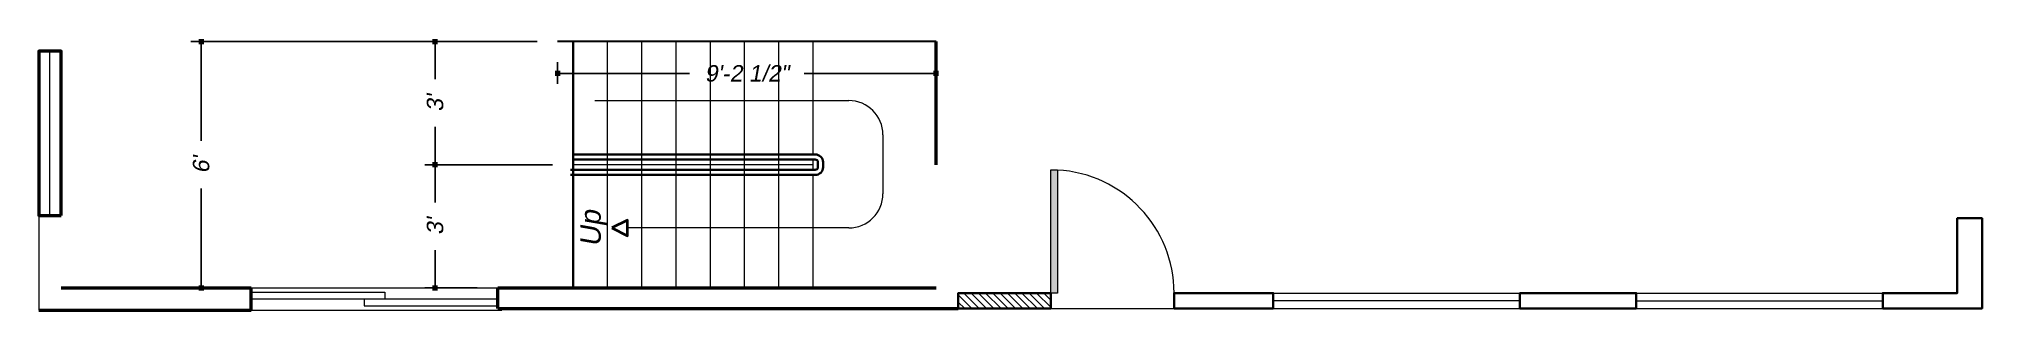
# Model space of a CAD drawing. Header units: inches. Extents: x -3905 to 10892, y 1064 to 9590.
# Drawn here: x -358 to 209, y 4708 to 4788 of the extents above; entities that cross this region are included whole.
import ezdxf

# ---------------------------------------------------------------- set-up
doc = ezdxf.new("R2010")
doc.units = ezdxf.units.IN
doc.header["$MEASUREMENT"] = 0
doc.header["$PDMODE"] = 3
doc.layers.add('ELEVATIONS', color=40, linetype='Continuous', lineweight=0)
doc.layers.add('FP-New', color=131, linetype='Continuous', lineweight=0)
doc.styles.get("Standard").update_dxf_attribs({"font": 'arial.ttf', "oblique": 10})
doc.dimstyles.new('WeaselDims$0', dxfattribs={"dimtxt": 0.1, "dimasz": 0.0325, "dimexe": 0.0625, "dimexo": 0.125, "dimgap": 0.09, "dimtad": 0, "dimdec": 4, "dimzin": 0, "dimdsep": 46, "dimlunit": 4, "dimtxsty": 'Standard', "dimblk": 'BOXFILLED', "dimcen": 0.09, "dimadec": 0, "dimazin": 0, "dimtfac": 1, "dimtdec": 4, "dimtofl": 0, "dimtmove": 1, "dimatfit": 3, "dimfxl": 1, "dimfrac": 2, "dimtolj": 1, "dimtzin": 0, "dimarcsym": 0})

msp = doc.modelspace()

# ---------------------------------------------------------------- texts
at = {"layer": 'FP-New', "oblique": 10}
msp.add_text('Up', height=5.974438, rotation=90, dxfattribs=at).set_placement((-194.29088, 4726.86306))

# ---------------------------------------------------------------- blocks, each defined once
blk = doc.blocks.new('_BoxFilled')
at = {"color": 0, "linetype": 'ByBlock', "lineweight": -2}
blk.add_line((-0.5, 0), (-1, 0), dxfattribs=at)
at = {"color": 0, "linetype": 'ByBlock'}
blk.add_solid([(-0.5, 0.5), (0.5, 0.5), (-0.5, -0.5), (0.5, -0.5)], dxfattribs=at)
blk = doc.blocks.new('*D430')
at = {"layer": 'Defpoints', "color": 0, "linetype": 'Continuous', "lineweight": 5, "transparency": 16777216}
for p in [(-206.88, 4786.84), (-96.38, 4786.84), (-206.88, 4777.5)]:
    blk.add_point(p, dxfattribs=at)
at = {"layer": 'FP-New', "color": 0, "linetype": 'Continuous', "lineweight": -2, "transparency": 16777216}
for p, q in [((-206.88, 4780.84), (-206.88, 4774.5)), ((-96.38, 4780.84), (-96.38, 4774.5)), ((-205.32, 4777.5), (-168.36, 4777.5)), ((-97.94, 4777.5), (-134.9, 4777.5))]:
    blk.add_line(p, q, dxfattribs=at)
at = {"layer": 'FP-New', "color": 0, "linetype": 'Continuous', "lineweight": -2, "transparency": 16777216, "xscale": 1.56, "yscale": 1.56, "zscale": 1.56, "rotation": 180}
blk.add_blockref('_BoxFilled', (-206.88, 4777.5), dxfattribs=at)
at = {"layer": 'FP-New', "color": 0, "linetype": 'Continuous', "lineweight": -2, "transparency": 16777216, "xscale": 1.56, "yscale": 1.56, "zscale": 1.56}
blk.add_blockref('_BoxFilled', (-96.38, 4777.5), dxfattribs=at)
at = {"layer": 'FP-New', "color": 0, "linetype": 'Continuous', "lineweight": 9, "transparency": 16777216, "insert": (-151.63, 4777.5), "char_height": 4.8, "attachment_point": 5}
blk.add_mtext('\\A1;9\'-2 1/2"', dxfattribs=at)
blk = doc.blocks.new('*D431')
at = {"layer": 'Defpoints', "color": 0, "linetype": 'Continuous', "lineweight": 5, "transparency": 16777216}
for p in [(-310.97, 4786.84), (-206.88, 4786.84), (-296.38, 4714.84)]:
    blk.add_point(p, dxfattribs=at)
at = {"layer": 'FP-New', "color": 0, "linetype": 'Continuous', "lineweight": -2, "transparency": 16777216}
for p, q in [((-212.88, 4786.84), (-313.97, 4786.84)), ((-310.97, 4785.28), (-310.97, 4757.82)), ((-310.97, 4716.4), (-310.97, 4743.87)), ((-302.38, 4714.84), (-313.97, 4714.84))]:
    blk.add_line(p, q, dxfattribs=at)
at = {"layer": 'FP-New', "color": 0, "linetype": 'Continuous', "lineweight": -2, "transparency": 16777216, "xscale": 1.56, "yscale": 1.56, "zscale": 1.56}
for p, rotation in [((-310.97, 4786.84), 90), ((-310.97, 4714.84), 270)]:
    blk.add_blockref('_BoxFilled', p, dxfattribs=dict(at, rotation=rotation))
at = {"layer": 'FP-New', "color": 0, "linetype": 'Continuous', "lineweight": 9, "transparency": 16777216, "insert": (-310.97, 4750.84), "char_height": 4.8, "attachment_point": 5, "rotation": 90}
blk.add_mtext("\\A1;6'", dxfattribs=at)
blk = doc.blocks.new('*D433')
at = {"layer": 'Defpoints', "color": 0, "linetype": 'Continuous', "lineweight": 5, "transparency": 16777216}
for p in [(-242.65, 4786.84), (-206.88, 4786.84), (-202.38, 4750.84)]:
    blk.add_point(p, dxfattribs=at)
at = {"layer": 'FP-New', "color": 0, "linetype": 'Continuous', "lineweight": -2, "transparency": 16777216}
for p, q in [((-212.88, 4786.84), (-245.65, 4786.84)), ((-242.65, 4785.28), (-242.65, 4775.8)), ((-242.65, 4752.4), (-242.65, 4761.88)), ((-208.38, 4750.84), (-245.65, 4750.84))]:
    blk.add_line(p, q, dxfattribs=at)
at = {"layer": 'FP-New', "color": 0, "linetype": 'Continuous', "lineweight": -2, "transparency": 16777216, "xscale": 1.56, "yscale": 1.56, "zscale": 1.56}
for p, rotation in [((-242.65, 4786.84), 90), ((-242.65, 4750.84), 270)]:
    blk.add_blockref('_BoxFilled', p, dxfattribs=dict(at, rotation=rotation))
at = {"layer": 'FP-New', "color": 0, "linetype": 'Continuous', "lineweight": 9, "transparency": 16777216, "insert": (-242.65, 4768.84), "char_height": 4.8, "attachment_point": 5, "rotation": 90}
blk.add_mtext("\\A1;3'", dxfattribs=at)
blk = doc.blocks.new('*D432')
at = {"layer": 'Defpoints', "color": 0, "linetype": 'Continuous', "lineweight": 5, "transparency": 16777216}
for p in [(-242.65, 4750.84), (-202.38, 4750.84), (-224.38, 4714.84)]:
    blk.add_point(p, dxfattribs=at)
at = {"layer": 'FP-New', "color": 0, "linetype": 'Continuous', "lineweight": -2, "transparency": 16777216}
for p, q in [((-208.38, 4750.84), (-245.65, 4750.84)), ((-242.65, 4749.28), (-242.65, 4739.8)), ((-242.65, 4716.4), (-242.65, 4725.88)), ((-230.38, 4714.84), (-245.65, 4714.84))]:
    blk.add_line(p, q, dxfattribs=at)
at = {"layer": 'FP-New', "color": 0, "linetype": 'Continuous', "lineweight": -2, "transparency": 16777216, "xscale": 1.56, "yscale": 1.56, "zscale": 1.56}
for p, rotation in [((-242.65, 4750.84), 90), ((-242.65, 4714.84), 270)]:
    blk.add_blockref('_BoxFilled', p, dxfattribs=dict(at, rotation=rotation))
at = {"layer": 'FP-New', "color": 0, "linetype": 'Continuous', "lineweight": 9, "transparency": 16777216, "insert": (-242.65, 4732.84), "char_height": 4.8, "attachment_point": 5, "rotation": 90}
blk.add_mtext("\\A1;3'", dxfattribs=at)

# ---------------------------------------------------------------- dimensions: what is measured, and where the dimension line sits
at = {"layer": 'FP-New', "linetype": 'Continuous', "lineweight": 9}
for base, p1, p2, angle, picture, middle in [((-310.96646, 4786.84297), (-296.37786, 4714.84297), (-206.87786, 4786.84297), 90, '*D431', (-310.96646, 4750.84297)), ((-242.65093, 4786.84297), (-202.37786, 4750.84297), (-206.87786, 4786.84297), 90, '*D433', (-242.65093, 4768.84297)), ((-206.87786, 4777.5037), (-96.37786, 4786.84297), (-206.87786, 4786.84297), 180, '*D430', (-151.62786, 4777.5037)), ((-242.65093, 4750.84297), (-224.37786, 4714.84297), (-202.37786, 4750.84297), 90, '*D432', (-242.65093, 4732.84297))]:
    dim = msp.add_linear_dim(base=base, p1=p1, p2=p2, angle=angle, dimstyle='WeaselDims$0', override={"dimscale": 48}, dxfattribs=at)
    dim.commit()
    dim.dimension.update_dxf_attribs({"geometry": picture, "text_midpoint": middle})

# ---------------------------------------------------------------- hatches: boundary and pattern name
at = {"layer": 'FP-New', "linetype": 'Continuous', "lineweight": 18}
h = msp.add_hatch(color=254, dxfattribs=at)
h.dxf.hatch_style = 1
h.paths.add_polyline_path([(-62.87786, 4749.34297), (-62.87786, 4713.34297), (-60.87786, 4713.34297), (-60.87786, 4749.34297)])
at = {"layer": 'FP-New'}
h = msp.add_hatch(dxfattribs=at)
h.set_pattern_fill('ANSI31', color=256, scale=12, angle=90)
h.set_pattern_definition([(135, (2217.3034, 3593.597), (-1.0606602, -1.0606602), [])])
h.paths.add_polyline_path([(-89.87786, 4713.34297), (-89.87786, 4708.84297), (-62.87786, 4708.84297), (-62.87786, 4713.34297)])

# ---------------------------------------------------------------- linework, layer by layer
at = {"layer": 'ELEVATIONS', "linetype": 'Continuous', "lineweight": 5}
msp.add_line((-358.37786, 4735.98583), (-358.37786, 4708.34297), dxfattribs=at)
at = {"layer": 'FP-New', "lineweight": 30}
msp.add_line((-96.37786, 4786.84297), (-206.87786, 4786.84297), dxfattribs=at)
at = {"layer": 'FP-New', "lineweight": 35}
for p, q in [((-202.37786, 4750.84297), (-202.37786, 4786.84297)), ((-131.62786, 4753.84297), (-202.37786, 4753.84297)), ((-131.62786, 4752.34297), (-202.37786, 4752.34297)), ((-202.37786, 4750.84297), (-202.37786, 4714.84297)), ((-130.87786, 4750.09297), (-130.87786, 4751.59297)), ((-129.37786, 4750.09297), (-129.37786, 4751.59297)), ((-131.62786, 4749.34297), (-203.12786, 4749.34297)), ((-131.62786, 4747.84297), (-203.12786, 4747.84297))]:
    msp.add_line(p, q, dxfattribs=at)
at = {"layer": 'FP-New'}
for p, q in [((-192.37786, 4786.84297), (-192.37786, 4714.84297)), ((-182.37786, 4786.84297), (-182.37786, 4714.84297)), ((-172.37786, 4786.84297), (-172.37786, 4714.84297)), ((-162.37786, 4786.84297), (-162.37786, 4714.84297)), ((-152.37786, 4786.84297), (-152.37786, 4714.84297)), ((-142.37786, 4786.84297), (-142.37786, 4714.84297)), ((-355.12786, 4735.98583), (-355.12786, 4783.98583)), ((2.12214, 4713.34297), (74.12214, 4713.34297)), ((74.12214, 4711.09297), (2.12214, 4711.09297)), ((108.12214, 4713.34297), (180.12214, 4713.34297)), ((108.12214, 4711.09297), (180.12214, 4711.09297)), ((2.12214, 4708.84297), (74.12214, 4708.84297)), ((108.12214, 4708.84297), (180.12214, 4708.84297))]:
    msp.add_line(p, q, dxfattribs=at)
at = {"layer": 'FP-New', "lineweight": 20}
for p, q in [((-132.37786, 4786.84297), (-132.37786, 4753.84297)), ((-195.97656, 4769.57642), (-121.87743, 4769.57642)), ((-111.87743, 4759.57642), (-111.87743, 4742.37238)), ((-132.37786, 4750.84297), (-202.37786, 4750.84297)), ((-132.37786, 4752.34297), (-132.37786, 4749.34297)), ((-132.37786, 4747.84297), (-132.37786, 4714.84297)), ((-121.87743, 4732.37238), (-186.46869, 4732.37238))]:
    msp.add_line(p, q, dxfattribs=at)
at = {"layer": 'FP-New', "linetype": 'Continuous', "lineweight": 50}
for p, q in [((-96.37786, 4750.84297), (-96.37786, 4786.84297)), ((-351.87786, 4714.84297), (-296.37786, 4714.84297)), ((-296.37786, 4708.34297), (-296.37786, 4714.84297)), ((-224.37786, 4714.84297), (-96.37786, 4714.84297)), ((-224.37786, 4708.84297), (-224.37786, 4714.84297)), ((-358.37786, 4708.34297), (-296.37786, 4708.34297)), ((-224.37786, 4708.84297), (-89.87786, 4708.84297))]:
    msp.add_line(p, q, dxfattribs=at)
at = {"layer": 'FP-New', "lineweight": 0}
for p, q in [((-296.37786, 4714.84297), (-224.37786, 4714.84297)), ((-296.37786, 4708.34297), (-223.2238, 4708.34297)), ((-62.87786, 4708.84297), (-26.87786, 4708.84297))]:
    msp.add_line(p, q, dxfattribs=at)
at = {"layer": 'FP-New', "linetype": 'Continuous', "lineweight": 50}
msp.add_lwpolyline([(-351.87786, 4735.98583), (-351.87786, 4783.98583), (-358.37786, 4783.98583), (-358.37786, 4735.98583)], close=True, dxfattribs=at)
at = {"layer": 'FP-New', "lineweight": 0}
msp.add_lwpolyline([(-62.87786, 4713.34297), (-62.87786, 4749.34297), (-60.87786, 4749.34297), (-60.87786, 4713.34297)], close=True, dxfattribs=at)
at = {"layer": 'FP-New', "lineweight": 40}
msp.add_lwpolyline([(-191.03209, 4732.37238), (-186.46869, 4730.1079), (-186.46869, 4734.63685)], close=True, dxfattribs=at)
at = {"layer": 'FP-New', "linetype": 'Continuous', "lineweight": 35}
msp.add_lwpolyline([(201.87214, 4713.34297), (201.87214, 4735.21797), (209.12214, 4735.21797), (209.12214, 4708.84297), (180.12214, 4708.84297), (180.12214, 4713.34297)], dxfattribs=at)
at = {"layer": 'FP-New'}
for points in [[(-257.37786, 4713.59297), (-257.37786, 4711.59297), (-296.37786, 4711.59297), (-296.37786, 4713.59297)], [(-263.37786, 4711.59297), (-263.37786, 4709.59297), (-224.37786, 4709.59297), (-224.37786, 4711.59297)]]:
    msp.add_lwpolyline(points, close=True, dxfattribs=at)
at = {"layer": 'FP-New', "linetype": 'Continuous', "lineweight": 35}
for points in [[(-89.87786, 4708.84297), (-89.87786, 4713.34297), (-62.87786, 4713.34297), (-62.87786, 4708.84297)], [(-26.87786, 4708.84297), (-26.87786, 4713.34297), (2.12214, 4713.34297), (2.12214, 4708.84297)], [(74.12214, 4708.84297), (74.12214, 4713.34297), (108.12214, 4713.34297), (108.12214, 4708.84297)], [(180.12214, 4713.34297), (180.12214, 4713.34297), (201.87214, 4713.34297), (201.87214, 4713.34297)]]:
    msp.add_lwpolyline(points, close=True, dxfattribs=at)
at = {"layer": 'FP-New', "lineweight": 20}
for centre, start, end in [((-121.87743, 4759.57642), 0, 90), ((-121.87743, 4742.37238), 270, 0)]:
    msp.add_arc(centre, 10, start, end, dxfattribs=at)
at = {"layer": 'FP-New', "lineweight": 35}
for centre, radius, start, end in [((-131.62786, 4751.59297), 2.25, 0, 90), ((-131.62786, 4751.59297), 0.75, 0, 90), ((-131.62786, 4750.09297), 0.75, 270, 0), ((-131.62786, 4750.09297), 2.25, 270, 0)]:
    msp.add_arc(centre, radius, start, end, dxfattribs=at)
at = {"layer": 'FP-New', "lineweight": 0}
msp.add_arc((-62.87786, 4713.34297), 36, 0, 86.8152615, dxfattribs=at)

msp.set_redraw_order([(e.dxf.handle, doc.entitydb.next_handle()) for e in msp.query("TEXT MTEXT ATTDEF DIMENSION ARC_DIMENSION")])  # texts and dimensions are drawn at this point

doc.saveas('drawing.dxf')
